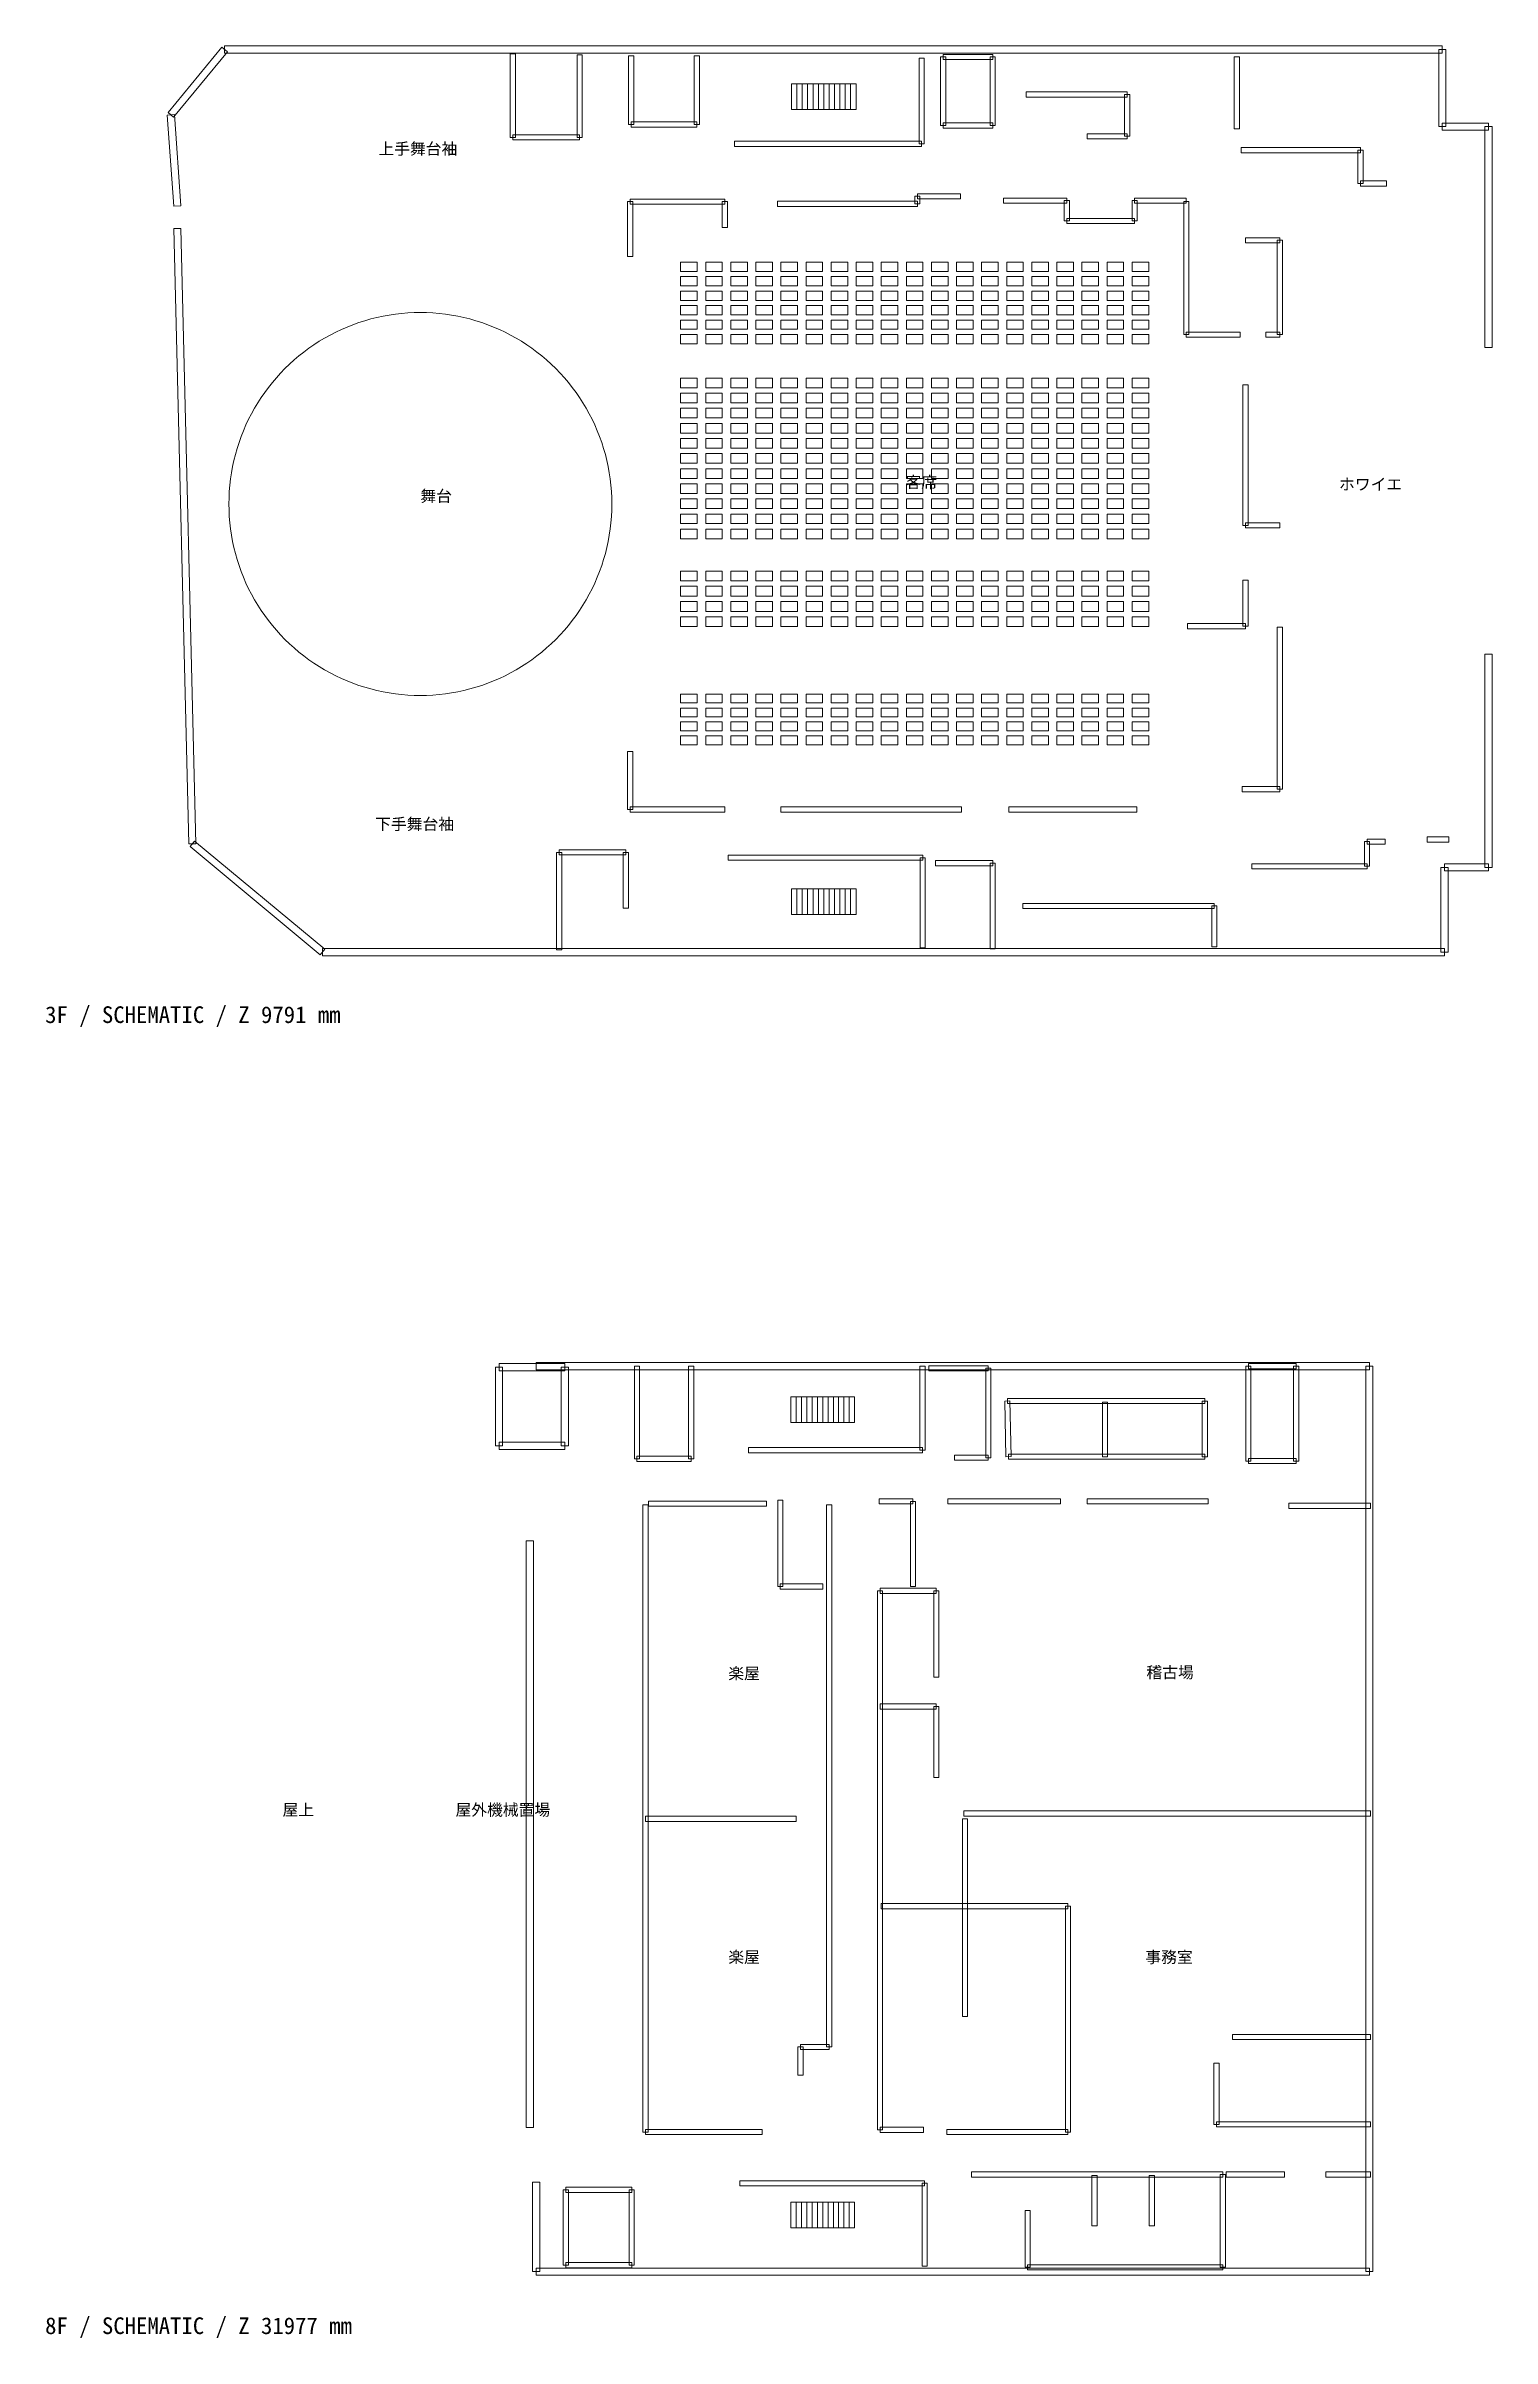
# Model space of a CAD drawing. Header units: millimetres. Extents: x -973 to 195309, y -53658 to 35796.
# Drawn here: x 139028 to 195309, y -53658 to 35512 of the extents above; entities that cross this region are included whole.
import ezdxf

# ---------------------------------------------------------------- set-up
doc = ezdxf.new("R2010")
doc.units = ezdxf.units.MM
for name, color, linetype, lineweight, true_color in [('ANNOTATION', 7, 'Continuous', 18, 0x50555f), ('F03_PIT', 7, 'Continuous', 18, 0x497a87), ('F03_ROOMS', 7, 'Continuous', 18, 0x50555f), ('F03_SEATING', 7, 'Continuous', 18, 0xac5052), ('F03_STAIRS', 7, 'Continuous', 18, 0x99a4b1), ('F03_WALLS', 7, 'Continuous', 18, 0xc4ccd5), ('F08_ROOMS', 7, 'Continuous', 18, 0x50555f), ('F08_STAIRS', 7, 'Continuous', 18, 0x99a4b1), ('F08_WALLS', 7, 'Continuous', 18, 0xc4ccd5)]:
    doc.layers.add(name, color=color, linetype=linetype, lineweight=lineweight, true_color=true_color)
doc.styles.add('JAPANESE', font='msgothic.ttc')

msp = doc.modelspace()

# ---------------------------------------------------------------- texts
at = {"layer": 'ANNOTATION', "style": 'JAPANESE'}
for s, p in [('3F / SCHEMATIC / Z 9791 mm', (139000, -2500)), ('8F / SCHEMATIC / Z 31977 mm', (139000, -53500))]:
    msp.add_text(s, height=650, dxfattribs=at).set_placement(p)
at = {"layer": 'F03_ROOMS', "style": 'JAPANESE'}
for s, p in [('上手舞台袖', (151970, 31285)), ('客席', (172481, 18316)), ('舞台', (153603, 17774)), ('ホワイエ', (189350, 18233)), ('下手舞台袖', (151845, 5014))]:
    msp.add_text(s, height=450, dxfattribs=at).set_placement(p)
at = {"layer": 'F08_ROOMS', "style": 'JAPANESE'}
for s, p in [('楽屋', (165584, -28027)), ('稽古場', (181856, -27984)), ('屋上', (148238, -33331)), ('屋外機械置場', (154970, -33331)), ('楽屋', (165584, -39061)), ('事務室', (181815, -39061))]:
    msp.add_text(s, height=450, dxfattribs=at).set_placement(p)

# ---------------------------------------------------------------- linework, layer by layer
at = {"layer": 'F03_PIT'}
msp.add_lwpolyline([(161054, 17691), (161050, 17447), (161038, 17204), (161018, 16961), (160990, 16718), (160954, 16477), (160910, 16237), (160859, 15999), (160800, 15762), (160733, 15528), (160658, 15296), (160576, 15066), (160486, 14840), (160389, 14616), (160285, 14395), (160174, 14179), (160055, 13965), (159930, 13756), (159798, 13551), (159659, 13351), (159514, 13155), (159362, 12964), (159205, 12778), (159041, 12598), (158871, 12422), (158696, 12253), (158515, 12089), (158330, 11931), (158139, 11780), (157943, 11634), (157742, 11496), (157537, 11364), (157328, 11238), (157115, 11120), (156898, 11008), (156678, 10904), (156454, 10807), (156227, 10718), (155998, 10635), (155766, 10561), (155531, 10494), (155295, 10435), (155056, 10383), (154816, 10340), (154575, 10304), (154333, 10276), (154090, 10256), (153847, 10244), (153603, 10240), (153359, 10244), (153115, 10256), (152872, 10276), (152630, 10304), (152389, 10340), (152149, 10383), (151911, 10435), (151674, 10494), (151440, 10561), (151208, 10635), (150978, 10718), (150751, 10807), (150528, 10904), (150307, 11008), (150090, 11120), (149877, 11238), (149668, 11364), (149463, 11496), (149263, 11634), (149067, 11780), (148876, 11931), (148690, 12089), (148509, 12253), (148334, 12422), (148165, 12598), (148001, 12778), (147843, 12964), (147692, 13155), (147546, 13351), (147408, 13551), (147275, 13756), (147150, 13965), (147032, 14179), (146920, 14395), (146816, 14616), (146719, 14840), (146629, 15066), (146547, 15296), (146473, 15528), (146406, 15762), (146346, 15999), (146295, 16237), (146251, 16477), (146216, 16718), (146188, 16961), (146168, 17204), (146156, 17447), (146152, 17691), (146156, 17935), (146168, 18178), (146188, 18421), (146216, 18663), (146251, 18905), (146295, 19144), (146346, 19383), (146406, 19619), (146473, 19854), (146547, 20086), (146629, 20315), (146719, 20542), (146816, 20766), (146920, 20986), (147032, 21203), (147150, 21416), (147275, 21625), (147408, 21830), (147546, 22031), (147692, 22227), (147843, 22418), (148001, 22604), (148165, 22784), (148334, 22959), (148509, 23129), (148690, 23293), (148876, 23450), (149067, 23602), (149263, 23747), (149463, 23886), (149668, 24018), (149877, 24144), (150090, 24262), (150307, 24373), (150528, 24478), (150751, 24575), (150978, 24664), (151208, 24746), (151440, 24821), (151674, 24888), (151911, 24947), (152149, 24999), (152389, 25042), (152630, 25078), (152872, 25106), (153115, 25126), (153359, 25138), (153603, 25142), (153847, 25138), (154090, 25126), (154333, 25106), (154575, 25078), (154816, 25042), (155056, 24999), (155295, 24947), (155531, 24888), (155766, 24821), (155998, 24746), (156227, 24664), (156454, 24575), (156678, 24478), (156898, 24373), (157115, 24262), (157328, 24144), (157537, 24018), (157742, 23886), (157943, 23747), (158139, 23602), (158330, 23450), (158515, 23293), (158696, 23129), (158871, 22959), (159041, 22784), (159205, 22604), (159362, 22418), (159514, 22227), (159659, 22031), (159798, 21830), (159930, 21625), (160055, 21416), (160174, 21203), (160285, 20986), (160389, 20766), (160486, 20542), (160576, 20315), (160658, 20086), (160733, 19854), (160800, 19619), (160859, 19383), (160910, 19144), (160954, 18905), (160990, 18663), (161018, 18421), (161038, 18178), (161050, 17935), (161054, 17691)], close=True, dxfattribs=at)
at = {"layer": 'F03_SEATING'}
for points in [[(163731, 27097), (164375, 27097), (164375, 26737), (163731, 26737), (163731, 27097)], [(164707, 27097), (165351, 27097), (165351, 26737), (164707, 26737), (164707, 27097)], [(165683, 27097), (166327, 27097), (166327, 26737), (165683, 26737), (165683, 27097)], [(166659, 27097), (167303, 27097), (167303, 26737), (166659, 26737), (166659, 27097)], [(167635, 27097), (168279, 27097), (168279, 26737), (167635, 26737), (167635, 27097)], [(168611, 27097), (169255, 27097), (169255, 26737), (168611, 26737), (168611, 27097)], [(169587, 27097), (170231, 27097), (170231, 26737), (169587, 26737), (169587, 27097)], [(170563, 27097), (171207, 27097), (171207, 26737), (170563, 26737), (170563, 27097)], [(171539, 27097), (172183, 27097), (172183, 26737), (171539, 26737), (171539, 27097)], [(172515, 27097), (173159, 27097), (173159, 26737), (172515, 26737), (172515, 27097)], [(173491, 27097), (174135, 27097), (174135, 26737), (173491, 26737), (173491, 27097)], [(174467, 27097), (175111, 27097), (175111, 26737), (174467, 26737), (174467, 27097)], [(175443, 27097), (176087, 27097), (176087, 26737), (175443, 26737), (175443, 27097)], [(176419, 27097), (177063, 27097), (177063, 26737), (176419, 26737), (176419, 27097)], [(177395, 27097), (178039, 27097), (178039, 26737), (177395, 26737), (177395, 27097)], [(178371, 27097), (179015, 27097), (179015, 26737), (178371, 26737), (178371, 27097)], [(179347, 27097), (179991, 27097), (179991, 26737), (179347, 26737), (179347, 27097)], [(180323, 27097), (180967, 27097), (180967, 26737), (180323, 26737), (180323, 27097)], [(181299, 27097), (181943, 27097), (181943, 26737), (181299, 26737), (181299, 27097)], [(163731, 26534), (164375, 26534), (164375, 26174), (163731, 26174), (163731, 26534)], [(163731, 25971), (164375, 25971), (164375, 25611), (163731, 25611), (163731, 25971)], [(164707, 26534), (165351, 26534), (165351, 26174), (164707, 26174), (164707, 26534)], [(164707, 25971), (165351, 25971), (165351, 25611), (164707, 25611), (164707, 25971)], [(165683, 26534), (166327, 26534), (166327, 26174), (165683, 26174), (165683, 26534)], [(165683, 25971), (166327, 25971), (166327, 25611), (165683, 25611), (165683, 25971)], [(166659, 26534), (167303, 26534), (167303, 26174), (166659, 26174), (166659, 26534)], [(166659, 25971), (167303, 25971), (167303, 25611), (166659, 25611), (166659, 25971)], [(167635, 26534), (168279, 26534), (168279, 26174), (167635, 26174), (167635, 26534)], [(167635, 25971), (168279, 25971), (168279, 25611), (167635, 25611), (167635, 25971)], [(168611, 26534), (169255, 26534), (169255, 26174), (168611, 26174), (168611, 26534)], [(168611, 25971), (169255, 25971), (169255, 25611), (168611, 25611), (168611, 25971)], [(169587, 26534), (170231, 26534), (170231, 26174), (169587, 26174), (169587, 26534)], [(169587, 25971), (170231, 25971), (170231, 25611), (169587, 25611), (169587, 25971)], [(170563, 26534), (171207, 26534), (171207, 26174), (170563, 26174), (170563, 26534)], [(170563, 25971), (171207, 25971), (171207, 25611), (170563, 25611), (170563, 25971)], [(171539, 26534), (172183, 26534), (172183, 26174), (171539, 26174), (171539, 26534)], [(171539, 25971), (172183, 25971), (172183, 25611), (171539, 25611), (171539, 25971)], [(172515, 26534), (173159, 26534), (173159, 26174), (172515, 26174), (172515, 26534)], [(172515, 25971), (173159, 25971), (173159, 25611), (172515, 25611), (172515, 25971)], [(173491, 26534), (174135, 26534), (174135, 26174), (173491, 26174), (173491, 26534)], [(173491, 25971), (174135, 25971), (174135, 25611), (173491, 25611), (173491, 25971)], [(174467, 26534), (175111, 26534), (175111, 26174), (174467, 26174), (174467, 26534)], [(174467, 25971), (175111, 25971), (175111, 25611), (174467, 25611), (174467, 25971)], [(175443, 26534), (176087, 26534), (176087, 26174), (175443, 26174), (175443, 26534)], [(175443, 25971), (176087, 25971), (176087, 25611), (175443, 25611), (175443, 25971)], [(176419, 26534), (177063, 26534), (177063, 26174), (176419, 26174), (176419, 26534)], [(176419, 25971), (177063, 25971), (177063, 25611), (176419, 25611), (176419, 25971)], [(177395, 26534), (178039, 26534), (178039, 26174), (177395, 26174), (177395, 26534)], [(177395, 25971), (178039, 25971), (178039, 25611), (177395, 25611), (177395, 25971)], [(178371, 26534), (179015, 26534), (179015, 26174), (178371, 26174), (178371, 26534)], [(178371, 25971), (179015, 25971), (179015, 25611), (178371, 25611), (178371, 25971)], [(179347, 26534), (179991, 26534), (179991, 26174), (179347, 26174), (179347, 26534)], [(179347, 25971), (179991, 25971), (179991, 25611), (179347, 25611), (179347, 25971)], [(180323, 26534), (180967, 26534), (180967, 26174), (180323, 26174), (180323, 26534)], [(180323, 25971), (180967, 25971), (180967, 25611), (180323, 25611), (180323, 25971)], [(181299, 26534), (181943, 26534), (181943, 26174), (181299, 26174), (181299, 26534)], [(181299, 25971), (181943, 25971), (181943, 25611), (181299, 25611), (181299, 25971)], [(163731, 25408), (164375, 25408), (164375, 25048), (163731, 25048), (163731, 25408)], [(164707, 25408), (165351, 25408), (165351, 25048), (164707, 25048), (164707, 25408)], [(165683, 25408), (166327, 25408), (166327, 25048), (165683, 25048), (165683, 25408)], [(166659, 25408), (167303, 25408), (167303, 25048), (166659, 25048), (166659, 25408)], [(167635, 25408), (168279, 25408), (168279, 25048), (167635, 25048), (167635, 25408)], [(168611, 25408), (169255, 25408), (169255, 25048), (168611, 25048), (168611, 25408)], [(169587, 25408), (170231, 25408), (170231, 25048), (169587, 25048), (169587, 25408)], [(170563, 25408), (171207, 25408), (171207, 25048), (170563, 25048), (170563, 25408)], [(171539, 25408), (172183, 25408), (172183, 25048), (171539, 25048), (171539, 25408)], [(172515, 25408), (173159, 25408), (173159, 25048), (172515, 25048), (172515, 25408)], [(173491, 25408), (174135, 25408), (174135, 25048), (173491, 25048), (173491, 25408)], [(174467, 25408), (175111, 25408), (175111, 25048), (174467, 25048), (174467, 25408)], [(175443, 25408), (176087, 25408), (176087, 25048), (175443, 25048), (175443, 25408)], [(176419, 25408), (177063, 25408), (177063, 25048), (176419, 25048), (176419, 25408)], [(177395, 25408), (178039, 25408), (178039, 25048), (177395, 25048), (177395, 25408)], [(178371, 25408), (179015, 25408), (179015, 25048), (178371, 25048), (178371, 25408)], [(179347, 25408), (179991, 25408), (179991, 25048), (179347, 25048), (179347, 25408)], [(180323, 25408), (180967, 25408), (180967, 25048), (180323, 25048), (180323, 25408)], [(181299, 25408), (181943, 25408), (181943, 25048), (181299, 25048), (181299, 25408)], [(163731, 24846), (164375, 24846), (164375, 24485), (163731, 24485), (163731, 24846)], [(163731, 24283), (164375, 24283), (164375, 23922), (163731, 23922), (163731, 24283)], [(164707, 24846), (165351, 24846), (165351, 24485), (164707, 24485), (164707, 24846)], [(164707, 24283), (165351, 24283), (165351, 23922), (164707, 23922), (164707, 24283)], [(165683, 24846), (166327, 24846), (166327, 24485), (165683, 24485), (165683, 24846)], [(165683, 24283), (166327, 24283), (166327, 23922), (165683, 23922), (165683, 24283)], [(166659, 24846), (167303, 24846), (167303, 24485), (166659, 24485), (166659, 24846)], [(166659, 24283), (167303, 24283), (167303, 23922), (166659, 23922), (166659, 24283)], [(167635, 24846), (168279, 24846), (168279, 24485), (167635, 24485), (167635, 24846)], [(167635, 24283), (168279, 24283), (168279, 23922), (167635, 23922), (167635, 24283)], [(168611, 24846), (169255, 24846), (169255, 24485), (168611, 24485), (168611, 24846)], [(168611, 24283), (169255, 24283), (169255, 23922), (168611, 23922), (168611, 24283)], [(169587, 24846), (170231, 24846), (170231, 24485), (169587, 24485), (169587, 24846)], [(169587, 24283), (170231, 24283), (170231, 23922), (169587, 23922), (169587, 24283)], [(170563, 24846), (171207, 24846), (171207, 24485), (170563, 24485), (170563, 24846)], [(170563, 24283), (171207, 24283), (171207, 23922), (170563, 23922), (170563, 24283)], [(171539, 24846), (172183, 24846), (172183, 24485), (171539, 24485), (171539, 24846)], [(171539, 24283), (172183, 24283), (172183, 23922), (171539, 23922), (171539, 24283)], [(172515, 24846), (173159, 24846), (173159, 24485), (172515, 24485), (172515, 24846)], [(172515, 24283), (173159, 24283), (173159, 23922), (172515, 23922), (172515, 24283)], [(173491, 24846), (174135, 24846), (174135, 24485), (173491, 24485), (173491, 24846)], [(173491, 24283), (174135, 24283), (174135, 23922), (173491, 23922), (173491, 24283)], [(174467, 24846), (175111, 24846), (175111, 24485), (174467, 24485), (174467, 24846)], [(174467, 24283), (175111, 24283), (175111, 23922), (174467, 23922), (174467, 24283)], [(175443, 24846), (176087, 24846), (176087, 24485), (175443, 24485), (175443, 24846)], [(175443, 24283), (176087, 24283), (176087, 23922), (175443, 23922), (175443, 24283)], [(176419, 24846), (177063, 24846), (177063, 24485), (176419, 24485), (176419, 24846)], [(176419, 24283), (177063, 24283), (177063, 23922), (176419, 23922), (176419, 24283)], [(177395, 24846), (178039, 24846), (178039, 24485), (177395, 24485), (177395, 24846)], [(177395, 24283), (178039, 24283), (178039, 23922), (177395, 23922), (177395, 24283)], [(178371, 24846), (179015, 24846), (179015, 24485), (178371, 24485), (178371, 24846)], [(178371, 24283), (179015, 24283), (179015, 23922), (178371, 23922), (178371, 24283)], [(179347, 24846), (179991, 24846), (179991, 24485), (179347, 24485), (179347, 24846)], [(179347, 24283), (179991, 24283), (179991, 23922), (179347, 23922), (179347, 24283)], [(180323, 24846), (180967, 24846), (180967, 24485), (180323, 24485), (180323, 24846)], [(180323, 24283), (180967, 24283), (180967, 23922), (180323, 23922), (180323, 24283)], [(181299, 24846), (181943, 24846), (181943, 24485), (181299, 24485), (181299, 24846)], [(181299, 24283), (181943, 24283), (181943, 23922), (181299, 23922), (181299, 24283)], [(163731, 22589), (164375, 22589), (164375, 22213), (163731, 22213), (163731, 22589)], [(164707, 22589), (165351, 22589), (165351, 22213), (164707, 22213), (164707, 22589)], [(165683, 22589), (166327, 22589), (166327, 22213), (165683, 22213), (165683, 22589)], [(166659, 22589), (167303, 22589), (167303, 22213), (166659, 22213), (166659, 22589)], [(167635, 22589), (168279, 22589), (168279, 22213), (167635, 22213), (167635, 22589)], [(168611, 22589), (169255, 22589), (169255, 22213), (168611, 22213), (168611, 22589)], [(169587, 22589), (170231, 22589), (170231, 22213), (169587, 22213), (169587, 22589)], [(170563, 22589), (171207, 22589), (171207, 22213), (170563, 22213), (170563, 22589)], [(171539, 22589), (172183, 22589), (172183, 22213), (171539, 22213), (171539, 22589)], [(172515, 22589), (173159, 22589), (173159, 22213), (172515, 22213), (172515, 22589)], [(173491, 22589), (174135, 22589), (174135, 22213), (173491, 22213), (173491, 22589)], [(174467, 22589), (175111, 22589), (175111, 22213), (174467, 22213), (174467, 22589)], [(175443, 22589), (176087, 22589), (176087, 22213), (175443, 22213), (175443, 22589)], [(176419, 22589), (177063, 22589), (177063, 22213), (176419, 22213), (176419, 22589)], [(177395, 22589), (178039, 22589), (178039, 22213), (177395, 22213), (177395, 22589)], [(178371, 22589), (179015, 22589), (179015, 22213), (178371, 22213), (178371, 22589)], [(179347, 22589), (179991, 22589), (179991, 22213), (179347, 22213), (179347, 22589)], [(180323, 22589), (180967, 22589), (180967, 22213), (180323, 22213), (180323, 22589)], [(181299, 22589), (181943, 22589), (181943, 22213), (181299, 22213), (181299, 22589)], [(163731, 22002), (164375, 22002), (164375, 21626), (163731, 21626), (163731, 22002)], [(163731, 21414), (164375, 21414), (164375, 21038), (163731, 21038), (163731, 21414)], [(164707, 22002), (165351, 22002), (165351, 21626), (164707, 21626), (164707, 22002)], [(164707, 21414), (165351, 21414), (165351, 21038), (164707, 21038), (164707, 21414)], [(165683, 22002), (166327, 22002), (166327, 21626), (165683, 21626), (165683, 22002)], [(165683, 21414), (166327, 21414), (166327, 21038), (165683, 21038), (165683, 21414)], [(166659, 22002), (167303, 22002), (167303, 21626), (166659, 21626), (166659, 22002)], [(166659, 21414), (167303, 21414), (167303, 21038), (166659, 21038), (166659, 21414)], [(167635, 22002), (168279, 22002), (168279, 21626), (167635, 21626), (167635, 22002)], [(167635, 21414), (168279, 21414), (168279, 21038), (167635, 21038), (167635, 21414)], [(168611, 22002), (169255, 22002), (169255, 21626), (168611, 21626), (168611, 22002)], [(168611, 21414), (169255, 21414), (169255, 21038), (168611, 21038), (168611, 21414)], [(169587, 22002), (170231, 22002), (170231, 21626), (169587, 21626), (169587, 22002)], [(169587, 21414), (170231, 21414), (170231, 21038), (169587, 21038), (169587, 21414)], [(170563, 22002), (171207, 22002), (171207, 21626), (170563, 21626), (170563, 22002)], [(170563, 21414), (171207, 21414), (171207, 21038), (170563, 21038), (170563, 21414)], [(171539, 22002), (172183, 22002), (172183, 21626), (171539, 21626), (171539, 22002)], [(171539, 21414), (172183, 21414), (172183, 21038), (171539, 21038), (171539, 21414)], [(172515, 22002), (173159, 22002), (173159, 21626), (172515, 21626), (172515, 22002)], [(172515, 21414), (173159, 21414), (173159, 21038), (172515, 21038), (172515, 21414)], [(173491, 22002), (174135, 22002), (174135, 21626), (173491, 21626), (173491, 22002)], [(173491, 21414), (174135, 21414), (174135, 21038), (173491, 21038), (173491, 21414)], [(174467, 22002), (175111, 22002), (175111, 21626), (174467, 21626), (174467, 22002)], [(174467, 21414), (175111, 21414), (175111, 21038), (174467, 21038), (174467, 21414)], [(175443, 22002), (176087, 22002), (176087, 21626), (175443, 21626), (175443, 22002)], [(175443, 21414), (176087, 21414), (176087, 21038), (175443, 21038), (175443, 21414)], [(176419, 22002), (177063, 22002), (177063, 21626), (176419, 21626), (176419, 22002)], [(176419, 21414), (177063, 21414), (177063, 21038), (176419, 21038), (176419, 21414)], [(177395, 22002), (178039, 22002), (178039, 21626), (177395, 21626), (177395, 22002)], [(177395, 21414), (178039, 21414), (178039, 21038), (177395, 21038), (177395, 21414)], [(178371, 22002), (179015, 22002), (179015, 21626), (178371, 21626), (178371, 22002)], [(178371, 21414), (179015, 21414), (179015, 21038), (178371, 21038), (178371, 21414)], [(179347, 22002), (179991, 22002), (179991, 21626), (179347, 21626), (179347, 22002)], [(179347, 21414), (179991, 21414), (179991, 21038), (179347, 21038), (179347, 21414)], [(180323, 22002), (180967, 22002), (180967, 21626), (180323, 21626), (180323, 22002)], [(180323, 21414), (180967, 21414), (180967, 21038), (180323, 21038), (180323, 21414)], [(181299, 22002), (181943, 22002), (181943, 21626), (181299, 21626), (181299, 22002)], [(181299, 21414), (181943, 21414), (181943, 21038), (181299, 21038), (181299, 21414)], [(163731, 20826), (164375, 20826), (164375, 20450), (163731, 20450), (163731, 20826)], [(164707, 20826), (165351, 20826), (165351, 20450), (164707, 20450), (164707, 20826)], [(165683, 20826), (166327, 20826), (166327, 20450), (165683, 20450), (165683, 20826)], [(166659, 20826), (167303, 20826), (167303, 20450), (166659, 20450), (166659, 20826)], [(167635, 20826), (168279, 20826), (168279, 20450), (167635, 20450), (167635, 20826)], [(168611, 20826), (169255, 20826), (169255, 20450), (168611, 20450), (168611, 20826)], [(169587, 20826), (170231, 20826), (170231, 20450), (169587, 20450), (169587, 20826)], [(170563, 20826), (171207, 20826), (171207, 20450), (170563, 20450), (170563, 20826)], [(171539, 20826), (172183, 20826), (172183, 20450), (171539, 20450), (171539, 20826)], [(172515, 20826), (173159, 20826), (173159, 20450), (172515, 20450), (172515, 20826)], [(173491, 20826), (174135, 20826), (174135, 20450), (173491, 20450), (173491, 20826)], [(174467, 20826), (175111, 20826), (175111, 20450), (174467, 20450), (174467, 20826)], [(175443, 20826), (176087, 20826), (176087, 20450), (175443, 20450), (175443, 20826)], [(176419, 20826), (177063, 20826), (177063, 20450), (176419, 20450), (176419, 20826)], [(177395, 20826), (178039, 20826), (178039, 20450), (177395, 20450), (177395, 20826)], [(178371, 20826), (179015, 20826), (179015, 20450), (178371, 20450), (178371, 20826)], [(179347, 20826), (179991, 20826), (179991, 20450), (179347, 20450), (179347, 20826)], [(180323, 20826), (180967, 20826), (180967, 20450), (180323, 20450), (180323, 20826)], [(181299, 20826), (181943, 20826), (181943, 20450), (181299, 20450), (181299, 20826)], [(163731, 20239), (164375, 20239), (164375, 19863), (163731, 19863), (163731, 20239)], [(163731, 19651), (164375, 19651), (164375, 19275), (163731, 19275), (163731, 19651)], [(164707, 20239), (165351, 20239), (165351, 19863), (164707, 19863), (164707, 20239)], [(164707, 19651), (165351, 19651), (165351, 19275), (164707, 19275), (164707, 19651)], [(165683, 20239), (166327, 20239), (166327, 19863), (165683, 19863), (165683, 20239)], [(165683, 19651), (166327, 19651), (166327, 19275), (165683, 19275), (165683, 19651)], [(166659, 20239), (167303, 20239), (167303, 19863), (166659, 19863), (166659, 20239)], [(166659, 19651), (167303, 19651), (167303, 19275), (166659, 19275), (166659, 19651)], [(167635, 20239), (168279, 20239), (168279, 19863), (167635, 19863), (167635, 20239)], [(167635, 19651), (168279, 19651), (168279, 19275), (167635, 19275), (167635, 19651)], [(168611, 20239), (169255, 20239), (169255, 19863), (168611, 19863), (168611, 20239)], [(168611, 19651), (169255, 19651), (169255, 19275), (168611, 19275), (168611, 19651)], [(169587, 20239), (170231, 20239), (170231, 19863), (169587, 19863), (169587, 20239)], [(169587, 19651), (170231, 19651), (170231, 19275), (169587, 19275), (169587, 19651)], [(170563, 20239), (171207, 20239), (171207, 19863), (170563, 19863), (170563, 20239)], [(170563, 19651), (171207, 19651), (171207, 19275), (170563, 19275), (170563, 19651)], [(171539, 20239), (172183, 20239), (172183, 19863), (171539, 19863), (171539, 20239)], [(171539, 19651), (172183, 19651), (172183, 19275), (171539, 19275), (171539, 19651)], [(172515, 20239), (173159, 20239), (173159, 19863), (172515, 19863), (172515, 20239)], [(172515, 19651), (173159, 19651), (173159, 19275), (172515, 19275), (172515, 19651)], [(173491, 20239), (174135, 20239), (174135, 19863), (173491, 19863), (173491, 20239)], [(173491, 19651), (174135, 19651), (174135, 19275), (173491, 19275), (173491, 19651)], [(174467, 20239), (175111, 20239), (175111, 19863), (174467, 19863), (174467, 20239)], [(174467, 19651), (175111, 19651), (175111, 19275), (174467, 19275), (174467, 19651)], [(175443, 20239), (176087, 20239), (176087, 19863), (175443, 19863), (175443, 20239)], [(175443, 19651), (176087, 19651), (176087, 19275), (175443, 19275), (175443, 19651)], [(176419, 20239), (177063, 20239), (177063, 19863), (176419, 19863), (176419, 20239)], [(176419, 19651), (177063, 19651), (177063, 19275), (176419, 19275), (176419, 19651)], [(177395, 20239), (178039, 20239), (178039, 19863), (177395, 19863), (177395, 20239)], [(177395, 19651), (178039, 19651), (178039, 19275), (177395, 19275), (177395, 19651)], [(178371, 20239), (179015, 20239), (179015, 19863), (178371, 19863), (178371, 20239)], [(178371, 19651), (179015, 19651), (179015, 19275), (178371, 19275), (178371, 19651)], [(179347, 20239), (179991, 20239), (179991, 19863), (179347, 19863), (179347, 20239)], [(179347, 19651), (179991, 19651), (179991, 19275), (179347, 19275), (179347, 19651)], [(180323, 20239), (180967, 20239), (180967, 19863), (180323, 19863), (180323, 20239)], [(180323, 19651), (180967, 19651), (180967, 19275), (180323, 19275), (180323, 19651)], [(181299, 20239), (181943, 20239), (181943, 19863), (181299, 19863), (181299, 20239)], [(181299, 19651), (181943, 19651), (181943, 19275), (181299, 19275), (181299, 19651)], [(163731, 19064), (164375, 19064), (164375, 18688), (163731, 18688), (163731, 19064)], [(164707, 19064), (165351, 19064), (165351, 18688), (164707, 18688), (164707, 19064)], [(165683, 19064), (166327, 19064), (166327, 18688), (165683, 18688), (165683, 19064)], [(166659, 19064), (167303, 19064), (167303, 18688), (166659, 18688), (166659, 19064)], [(167635, 19064), (168279, 19064), (168279, 18688), (167635, 18688), (167635, 19064)], [(168611, 19064), (169255, 19064), (169255, 18688), (168611, 18688), (168611, 19064)], [(169587, 19064), (170231, 19064), (170231, 18688), (169587, 18688), (169587, 19064)], [(170563, 19064), (171207, 19064), (171207, 18688), (170563, 18688), (170563, 19064)], [(171539, 19064), (172183, 19064), (172183, 18688), (171539, 18688), (171539, 19064)], [(172515, 19064), (173159, 19064), (173159, 18688), (172515, 18688), (172515, 19064)], [(173491, 19064), (174135, 19064), (174135, 18688), (173491, 18688), (173491, 19064)], [(174467, 19064), (175111, 19064), (175111, 18688), (174467, 18688), (174467, 19064)], [(175443, 19064), (176087, 19064), (176087, 18688), (175443, 18688), (175443, 19064)], [(176419, 19064), (177063, 19064), (177063, 18688), (176419, 18688), (176419, 19064)], [(177395, 19064), (178039, 19064), (178039, 18688), (177395, 18688), (177395, 19064)], [(178371, 19064), (179015, 19064), (179015, 18688), (178371, 18688), (178371, 19064)], [(179347, 19064), (179991, 19064), (179991, 18688), (179347, 18688), (179347, 19064)], [(180323, 19064), (180967, 19064), (180967, 18688), (180323, 18688), (180323, 19064)], [(181299, 19064), (181943, 19064), (181943, 18688), (181299, 18688), (181299, 19064)], [(163731, 18476), (164375, 18476), (164375, 18100), (163731, 18100), (163731, 18476)], [(163731, 17888), (164375, 17888), (164375, 17512), (163731, 17512), (163731, 17888)], [(164707, 18476), (165351, 18476), (165351, 18100), (164707, 18100), (164707, 18476)], [(164707, 17888), (165351, 17888), (165351, 17512), (164707, 17512), (164707, 17888)], [(165683, 18476), (166327, 18476), (166327, 18100), (165683, 18100), (165683, 18476)], [(165683, 17888), (166327, 17888), (166327, 17512), (165683, 17512), (165683, 17888)], [(166659, 18476), (167303, 18476), (167303, 18100), (166659, 18100), (166659, 18476)], [(166659, 17888), (167303, 17888), (167303, 17512), (166659, 17512), (166659, 17888)], [(167635, 18476), (168279, 18476), (168279, 18100), (167635, 18100), (167635, 18476)], [(167635, 17888), (168279, 17888), (168279, 17512), (167635, 17512), (167635, 17888)], [(168611, 18476), (169255, 18476), (169255, 18100), (168611, 18100), (168611, 18476)], [(168611, 17888), (169255, 17888), (169255, 17512), (168611, 17512), (168611, 17888)], [(169587, 18476), (170231, 18476), (170231, 18100), (169587, 18100), (169587, 18476)], [(169587, 17888), (170231, 17888), (170231, 17512), (169587, 17512), (169587, 17888)], [(170563, 18476), (171207, 18476), (171207, 18100), (170563, 18100), (170563, 18476)], [(170563, 17888), (171207, 17888), (171207, 17512), (170563, 17512), (170563, 17888)], [(171539, 18476), (172183, 18476), (172183, 18100), (171539, 18100), (171539, 18476)], [(171539, 17888), (172183, 17888), (172183, 17512), (171539, 17512), (171539, 17888)], [(172515, 18476), (173159, 18476), (173159, 18100), (172515, 18100), (172515, 18476)], [(172515, 17888), (173159, 17888), (173159, 17512), (172515, 17512), (172515, 17888)], [(173491, 18476), (174135, 18476), (174135, 18100), (173491, 18100), (173491, 18476)], [(173491, 17888), (174135, 17888), (174135, 17512), (173491, 17512), (173491, 17888)], [(174467, 18476), (175111, 18476), (175111, 18100), (174467, 18100), (174467, 18476)], [(174467, 17888), (175111, 17888), (175111, 17512), (174467, 17512), (174467, 17888)], [(175443, 18476), (176087, 18476), (176087, 18100), (175443, 18100), (175443, 18476)], [(175443, 17888), (176087, 17888), (176087, 17512), (175443, 17512), (175443, 17888)], [(176419, 18476), (177063, 18476), (177063, 18100), (176419, 18100), (176419, 18476)], [(176419, 17888), (177063, 17888), (177063, 17512), (176419, 17512), (176419, 17888)], [(177395, 18476), (178039, 18476), (178039, 18100), (177395, 18100), (177395, 18476)], [(177395, 17888), (178039, 17888), (178039, 17512), (177395, 17512), (177395, 17888)], [(178371, 18476), (179015, 18476), (179015, 18100), (178371, 18100), (178371, 18476)], [(178371, 17888), (179015, 17888), (179015, 17512), (178371, 17512), (178371, 17888)], [(179347, 18476), (179991, 18476), (179991, 18100), (179347, 18100), (179347, 18476)], [(179347, 17888), (179991, 17888), (179991, 17512), (179347, 17512), (179347, 17888)], [(180323, 18476), (180967, 18476), (180967, 18100), (180323, 18100), (180323, 18476)], [(180323, 17888), (180967, 17888), (180967, 17512), (180323, 17512), (180323, 17888)], [(181299, 18476), (181943, 18476), (181943, 18100), (181299, 18100), (181299, 18476)], [(181299, 17888), (181943, 17888), (181943, 17512), (181299, 17512), (181299, 17888)], [(163731, 17301), (164375, 17301), (164375, 16925), (163731, 16925), (163731, 17301)], [(164707, 17301), (165351, 17301), (165351, 16925), (164707, 16925), (164707, 17301)], [(165683, 17301), (166327, 17301), (166327, 16925), (165683, 16925), (165683, 17301)], [(166659, 17301), (167303, 17301), (167303, 16925), (166659, 16925), (166659, 17301)], [(167635, 17301), (168279, 17301), (168279, 16925), (167635, 16925), (167635, 17301)], [(168611, 17301), (169255, 17301), (169255, 16925), (168611, 16925), (168611, 17301)], [(169587, 17301), (170231, 17301), (170231, 16925), (169587, 16925), (169587, 17301)], [(170563, 17301), (171207, 17301), (171207, 16925), (170563, 16925), (170563, 17301)], [(171539, 17301), (172183, 17301), (172183, 16925), (171539, 16925), (171539, 17301)], [(172515, 17301), (173159, 17301), (173159, 16925), (172515, 16925), (172515, 17301)], [(173491, 17301), (174135, 17301), (174135, 16925), (173491, 16925), (173491, 17301)], [(174467, 17301), (175111, 17301), (175111, 16925), (174467, 16925), (174467, 17301)], [(175443, 17301), (176087, 17301), (176087, 16925), (175443, 16925), (175443, 17301)], [(176419, 17301), (177063, 17301), (177063, 16925), (176419, 16925), (176419, 17301)], [(177395, 17301), (178039, 17301), (178039, 16925), (177395, 16925), (177395, 17301)], [(178371, 17301), (179015, 17301), (179015, 16925), (178371, 16925), (178371, 17301)], [(179347, 17301), (179991, 17301), (179991, 16925), (179347, 16925), (179347, 17301)], [(180323, 17301), (180967, 17301), (180967, 16925), (180323, 16925), (180323, 17301)], [(181299, 17301), (181943, 17301), (181943, 16925), (181299, 16925), (181299, 17301)], [(163731, 16713), (164375, 16713), (164375, 16337), (163731, 16337), (163731, 16713)], [(164707, 16713), (165351, 16713), (165351, 16337), (164707, 16337), (164707, 16713)], [(165683, 16713), (166327, 16713), (166327, 16337), (165683, 16337), (165683, 16713)], [(166659, 16713), (167303, 16713), (167303, 16337), (166659, 16337), (166659, 16713)], [(167635, 16713), (168279, 16713), (168279, 16337), (167635, 16337), (167635, 16713)], [(168611, 16713), (169255, 16713), (169255, 16337), (168611, 16337), (168611, 16713)], [(169587, 16713), (170231, 16713), (170231, 16337), (169587, 16337), (169587, 16713)], [(170563, 16713), (171207, 16713), (171207, 16337), (170563, 16337), (170563, 16713)], [(171539, 16713), (172183, 16713), (172183, 16337), (171539, 16337), (171539, 16713)], [(172515, 16713), (173159, 16713), (173159, 16337), (172515, 16337), (172515, 16713)], [(173491, 16713), (174135, 16713), (174135, 16337), (173491, 16337), (173491, 16713)], [(174467, 16713), (175111, 16713), (175111, 16337), (174467, 16337), (174467, 16713)], [(175443, 16713), (176087, 16713), (176087, 16337), (175443, 16337), (175443, 16713)], [(176419, 16713), (177063, 16713), (177063, 16337), (176419, 16337), (176419, 16713)], [(177395, 16713), (178039, 16713), (178039, 16337), (177395, 16337), (177395, 16713)], [(178371, 16713), (179015, 16713), (179015, 16337), (178371, 16337), (178371, 16713)], [(179347, 16713), (179991, 16713), (179991, 16337), (179347, 16337), (179347, 16713)], [(180323, 16713), (180967, 16713), (180967, 16337), (180323, 16337), (180323, 16713)], [(181299, 16713), (181943, 16713), (181943, 16337), (181299, 16337), (181299, 16713)], [(163731, 15082), (164375, 15082), (164375, 14702), (163731, 14702), (163731, 15082)], [(163731, 14488), (164375, 14488), (164375, 14107), (163731, 14107), (163731, 14488)], [(164707, 15082), (165351, 15082), (165351, 14702), (164707, 14702), (164707, 15082)], [(164707, 14488), (165351, 14488), (165351, 14107), (164707, 14107), (164707, 14488)], [(165683, 15082), (166327, 15082), (166327, 14702), (165683, 14702), (165683, 15082)], [(165683, 14488), (166327, 14488), (166327, 14107), (165683, 14107), (165683, 14488)], [(166659, 15082), (167303, 15082), (167303, 14702), (166659, 14702), (166659, 15082)], [(166659, 14488), (167303, 14488), (167303, 14107), (166659, 14107), (166659, 14488)], [(167635, 15082), (168279, 15082), (168279, 14702), (167635, 14702), (167635, 15082)], [(167635, 14488), (168279, 14488), (168279, 14107), (167635, 14107), (167635, 14488)], [(168611, 15082), (169255, 15082), (169255, 14702), (168611, 14702), (168611, 15082)], [(168611, 14488), (169255, 14488), (169255, 14107), (168611, 14107), (168611, 14488)], [(169587, 15082), (170231, 15082), (170231, 14702), (169587, 14702), (169587, 15082)], [(169587, 14488), (170231, 14488), (170231, 14107), (169587, 14107), (169587, 14488)], [(170563, 15082), (171207, 15082), (171207, 14702), (170563, 14702), (170563, 15082)], [(170563, 14488), (171207, 14488), (171207, 14107), (170563, 14107), (170563, 14488)], [(171539, 15082), (172183, 15082), (172183, 14702), (171539, 14702), (171539, 15082)], [(171539, 14488), (172183, 14488), (172183, 14107), (171539, 14107), (171539, 14488)], [(172515, 15082), (173159, 15082), (173159, 14702), (172515, 14702), (172515, 15082)], [(172515, 14488), (173159, 14488), (173159, 14107), (172515, 14107), (172515, 14488)], [(173491, 15082), (174135, 15082), (174135, 14702), (173491, 14702), (173491, 15082)], [(173491, 14488), (174135, 14488), (174135, 14107), (173491, 14107), (173491, 14488)], [(174467, 15082), (175111, 15082), (175111, 14702), (174467, 14702), (174467, 15082)], [(174467, 14488), (175111, 14488), (175111, 14107), (174467, 14107), (174467, 14488)], [(175443, 15082), (176087, 15082), (176087, 14702), (175443, 14702), (175443, 15082)], [(175443, 14488), (176087, 14488), (176087, 14107), (175443, 14107), (175443, 14488)], [(176419, 15082), (177063, 15082), (177063, 14702), (176419, 14702), (176419, 15082)], [(176419, 14488), (177063, 14488), (177063, 14107), (176419, 14107), (176419, 14488)], [(177395, 15082), (178039, 15082), (178039, 14702), (177395, 14702), (177395, 15082)], [(177395, 14488), (178039, 14488), (178039, 14107), (177395, 14107), (177395, 14488)], [(178371, 15082), (179015, 15082), (179015, 14702), (178371, 14702), (178371, 15082)], [(178371, 14488), (179015, 14488), (179015, 14107), (178371, 14107), (178371, 14488)], [(179347, 15082), (179991, 15082), (179991, 14702), (179347, 14702), (179347, 15082)], [(179347, 14488), (179991, 14488), (179991, 14107), (179347, 14107), (179347, 14488)], [(180323, 15082), (180967, 15082), (180967, 14702), (180323, 14702), (180323, 15082)], [(180323, 14488), (180967, 14488), (180967, 14107), (180323, 14107), (180323, 14488)], [(181299, 15082), (181943, 15082), (181943, 14702), (181299, 14702), (181299, 15082)], [(181299, 14488), (181943, 14488), (181943, 14107), (181299, 14107), (181299, 14488)], [(163731, 13893), (164375, 13893), (164375, 13513), (163731, 13513), (163731, 13893)], [(164707, 13893), (165351, 13893), (165351, 13513), (164707, 13513), (164707, 13893)], [(165683, 13893), (166327, 13893), (166327, 13513), (165683, 13513), (165683, 13893)], [(166659, 13893), (167303, 13893), (167303, 13513), (166659, 13513), (166659, 13893)], [(167635, 13893), (168279, 13893), (168279, 13513), (167635, 13513), (167635, 13893)], [(168611, 13893), (169255, 13893), (169255, 13513), (168611, 13513), (168611, 13893)], [(169587, 13893), (170231, 13893), (170231, 13513), (169587, 13513), (169587, 13893)], [(170563, 13893), (171207, 13893), (171207, 13513), (170563, 13513), (170563, 13893)], [(171539, 13893), (172183, 13893), (172183, 13513), (171539, 13513), (171539, 13893)], [(172515, 13893), (173159, 13893), (173159, 13513), (172515, 13513), (172515, 13893)], [(173491, 13893), (174135, 13893), (174135, 13513), (173491, 13513), (173491, 13893)], [(174467, 13893), (175111, 13893), (175111, 13513), (174467, 13513), (174467, 13893)], [(175443, 13893), (176087, 13893), (176087, 13513), (175443, 13513), (175443, 13893)], [(176419, 13893), (177063, 13893), (177063, 13513), (176419, 13513), (176419, 13893)], [(177395, 13893), (178039, 13893), (178039, 13513), (177395, 13513), (177395, 13893)], [(178371, 13893), (179015, 13893), (179015, 13513), (178371, 13513), (178371, 13893)], [(179347, 13893), (179991, 13893), (179991, 13513), (179347, 13513), (179347, 13893)], [(180323, 13893), (180967, 13893), (180967, 13513), (180323, 13513), (180323, 13893)], [(181299, 13893), (181943, 13893), (181943, 13513), (181299, 13513), (181299, 13893)], [(163731, 13299), (164375, 13299), (164375, 12919), (163731, 12919), (163731, 13299)], [(164707, 13299), (165351, 13299), (165351, 12919), (164707, 12919), (164707, 13299)], [(165683, 13299), (166327, 13299), (166327, 12919), (165683, 12919), (165683, 13299)], [(166659, 13299), (167303, 13299), (167303, 12919), (166659, 12919), (166659, 13299)], [(167635, 13299), (168279, 13299), (168279, 12919), (167635, 12919), (167635, 13299)], [(168611, 13299), (169255, 13299), (169255, 12919), (168611, 12919), (168611, 13299)], [(169587, 13299), (170231, 13299), (170231, 12919), (169587, 12919), (169587, 13299)], [(170563, 13299), (171207, 13299), (171207, 12919), (170563, 12919), (170563, 13299)], [(171539, 13299), (172183, 13299), (172183, 12919), (171539, 12919), (171539, 13299)], [(172515, 13299), (173159, 13299), (173159, 12919), (172515, 12919), (172515, 13299)], [(173491, 13299), (174135, 13299), (174135, 12919), (173491, 12919), (173491, 13299)], [(174467, 13299), (175111, 13299), (175111, 12919), (174467, 12919), (174467, 13299)], [(175443, 13299), (176087, 13299), (176087, 12919), (175443, 12919), (175443, 13299)], [(176419, 13299), (177063, 13299), (177063, 12919), (176419, 12919), (176419, 13299)], [(177395, 13299), (178039, 13299), (178039, 12919), (177395, 12919), (177395, 13299)], [(178371, 13299), (179015, 13299), (179015, 12919), (178371, 12919), (178371, 13299)], [(179347, 13299), (179991, 13299), (179991, 12919), (179347, 12919), (179347, 13299)], [(180323, 13299), (180967, 13299), (180967, 12919), (180323, 12919), (180323, 13299)], [(181299, 13299), (181943, 13299), (181943, 12919), (181299, 12919), (181299, 13299)], [(163731, 10296), (164375, 10296), (164375, 9949), (163731, 9949), (163731, 10296)], [(164707, 10296), (165351, 10296), (165351, 9949), (164707, 9949), (164707, 10296)], [(165683, 10296), (166327, 10296), (166327, 9949), (165683, 9949), (165683, 10296)], [(166659, 10296), (167303, 10296), (167303, 9949), (166659, 9949), (166659, 10296)], [(167635, 10296), (168279, 10296), (168279, 9949), (167635, 9949), (167635, 10296)], [(168611, 10296), (169255, 10296), (169255, 9949), (168611, 9949), (168611, 10296)], [(169587, 10296), (170231, 10296), (170231, 9949), (169587, 9949), (169587, 10296)], [(170563, 10296), (171207, 10296), (171207, 9949), (170563, 9949), (170563, 10296)], [(171539, 10296), (172183, 10296), (172183, 9949), (171539, 9949), (171539, 10296)], [(172515, 10296), (173159, 10296), (173159, 9949), (172515, 9949), (172515, 10296)], [(173491, 10296), (174135, 10296), (174135, 9949), (173491, 9949), (173491, 10296)], [(174467, 10296), (175111, 10296), (175111, 9949), (174467, 9949), (174467, 10296)], [(175443, 10296), (176087, 10296), (176087, 9949), (175443, 9949), (175443, 10296)], [(176419, 10296), (177063, 10296), (177063, 9949), (176419, 9949), (176419, 10296)], [(177395, 10296), (178039, 10296), (178039, 9949), (177395, 9949), (177395, 10296)], [(178371, 10296), (179015, 10296), (179015, 9949), (178371, 9949), (178371, 10296)], [(179347, 10296), (179991, 10296), (179991, 9949), (179347, 9949), (179347, 10296)], [(180323, 10296), (180967, 10296), (180967, 9949), (180323, 9949), (180323, 10296)], [(181299, 10296), (181943, 10296), (181943, 9949), (181299, 9949), (181299, 10296)], [(163731, 9753), (164375, 9753), (164375, 9407), (163731, 9407), (163731, 9753)], [(163731, 9211), (164375, 9211), (164375, 8864), (163731, 8864), (163731, 9211)], [(164707, 9753), (165351, 9753), (165351, 9407), (164707, 9407), (164707, 9753)], [(164707, 9211), (165351, 9211), (165351, 8864), (164707, 8864), (164707, 9211)], [(165683, 9753), (166327, 9753), (166327, 9407), (165683, 9407), (165683, 9753)], [(165683, 9211), (166327, 9211), (166327, 8864), (165683, 8864), (165683, 9211)], [(166659, 9753), (167303, 9753), (167303, 9407), (166659, 9407), (166659, 9753)], [(166659, 9211), (167303, 9211), (167303, 8864), (166659, 8864), (166659, 9211)], [(167635, 9753), (168279, 9753), (168279, 9407), (167635, 9407), (167635, 9753)], [(167635, 9211), (168279, 9211), (168279, 8864), (167635, 8864), (167635, 9211)], [(168611, 9753), (169255, 9753), (169255, 9407), (168611, 9407), (168611, 9753)], [(168611, 9211), (169255, 9211), (169255, 8864), (168611, 8864), (168611, 9211)], [(169587, 9753), (170231, 9753), (170231, 9407), (169587, 9407), (169587, 9753)], [(169587, 9211), (170231, 9211), (170231, 8864), (169587, 8864), (169587, 9211)], [(170563, 9753), (171207, 9753), (171207, 9407), (170563, 9407), (170563, 9753)], [(170563, 9211), (171207, 9211), (171207, 8864), (170563, 8864), (170563, 9211)], [(171539, 9753), (172183, 9753), (172183, 9407), (171539, 9407), (171539, 9753)], [(171539, 9211), (172183, 9211), (172183, 8864), (171539, 8864), (171539, 9211)], [(172515, 9753), (173159, 9753), (173159, 9407), (172515, 9407), (172515, 9753)], [(172515, 9211), (173159, 9211), (173159, 8864), (172515, 8864), (172515, 9211)], [(173491, 9753), (174135, 9753), (174135, 9407), (173491, 9407), (173491, 9753)], [(173491, 9211), (174135, 9211), (174135, 8864), (173491, 8864), (173491, 9211)], [(174467, 9753), (175111, 9753), (175111, 9407), (174467, 9407), (174467, 9753)], [(174467, 9211), (175111, 9211), (175111, 8864), (174467, 8864), (174467, 9211)], [(175443, 9753), (176087, 9753), (176087, 9407), (175443, 9407), (175443, 9753)], [(175443, 9211), (176087, 9211), (176087, 8864), (175443, 8864), (175443, 9211)], [(176419, 9753), (177063, 9753), (177063, 9407), (176419, 9407), (176419, 9753)], [(176419, 9211), (177063, 9211), (177063, 8864), (176419, 8864), (176419, 9211)], [(177395, 9753), (178039, 9753), (178039, 9407), (177395, 9407), (177395, 9753)], [(177395, 9211), (178039, 9211), (178039, 8864), (177395, 8864), (177395, 9211)], [(178371, 9753), (179015, 9753), (179015, 9407), (178371, 9407), (178371, 9753)], [(178371, 9211), (179015, 9211), (179015, 8864), (178371, 8864), (178371, 9211)], [(179347, 9753), (179991, 9753), (179991, 9407), (179347, 9407), (179347, 9753)], [(179347, 9211), (179991, 9211), (179991, 8864), (179347, 8864), (179347, 9211)], [(180323, 9753), (180967, 9753), (180967, 9407), (180323, 9407), (180323, 9753)], [(180323, 9211), (180967, 9211), (180967, 8864), (180323, 8864), (180323, 9211)], [(181299, 9753), (181943, 9753), (181943, 9407), (181299, 9407), (181299, 9753)], [(181299, 9211), (181943, 9211), (181943, 8864), (181299, 8864), (181299, 9211)], [(163731, 8669), (164375, 8669), (164375, 8322), (163731, 8322), (163731, 8669)], [(164707, 8669), (165351, 8669), (165351, 8322), (164707, 8322), (164707, 8669)], [(165683, 8669), (166327, 8669), (166327, 8322), (165683, 8322), (165683, 8669)], [(166659, 8669), (167303, 8669), (167303, 8322), (166659, 8322), (166659, 8669)], [(167635, 8669), (168279, 8669), (168279, 8322), (167635, 8322), (167635, 8669)], [(168611, 8669), (169255, 8669), (169255, 8322), (168611, 8322), (168611, 8669)], [(169587, 8669), (170231, 8669), (170231, 8322), (169587, 8322), (169587, 8669)], [(170563, 8669), (171207, 8669), (171207, 8322), (170563, 8322), (170563, 8669)], [(171539, 8669), (172183, 8669), (172183, 8322), (171539, 8322), (171539, 8669)], [(172515, 8669), (173159, 8669), (173159, 8322), (172515, 8322), (172515, 8669)], [(173491, 8669), (174135, 8669), (174135, 8322), (173491, 8322), (173491, 8669)], [(174467, 8669), (175111, 8669), (175111, 8322), (174467, 8322), (174467, 8669)], [(175443, 8669), (176087, 8669), (176087, 8322), (175443, 8322), (175443, 8669)], [(176419, 8669), (177063, 8669), (177063, 8322), (176419, 8322), (176419, 8669)], [(177395, 8669), (178039, 8669), (178039, 8322), (177395, 8322), (177395, 8669)], [(178371, 8669), (179015, 8669), (179015, 8322), (178371, 8322), (178371, 8669)], [(179347, 8669), (179991, 8669), (179991, 8322), (179347, 8322), (179347, 8669)], [(180323, 8669), (180967, 8669), (180967, 8322), (180323, 8322), (180323, 8669)], [(181299, 8669), (181943, 8669), (181943, 8322), (181299, 8322), (181299, 8669)]]:
    msp.add_lwpolyline(points, close=True, dxfattribs=at)
at = {"layer": 'F03_STAIRS'}
for points in [[(168044, 33037), (168253, 33037), (168253, 34037), (168044, 34037), (168044, 33037)], [(168253, 33037), (168463, 33037), (168463, 34037), (168253, 34037), (168253, 33037)], [(168463, 33037), (168672, 33037), (168672, 34037), (168463, 34037), (168463, 33037)], [(168672, 33037), (168881, 33037), (168881, 34037), (168672, 34037), (168672, 33037)], [(168881, 33037), (169091, 33037), (169091, 34037), (168881, 34037), (168881, 33037)], [(169091, 33037), (169300, 33037), (169300, 34037), (169091, 34037), (169091, 33037)], [(169300, 33037), (169509, 33037), (169509, 34037), (169300, 34037), (169300, 33037)], [(169509, 33037), (169718, 33037), (169718, 34037), (169509, 34037), (169509, 33037)], [(169718, 33037), (169928, 33037), (169928, 34037), (169718, 34037), (169718, 33037)], [(169928, 33037), (170137, 33037), (170137, 34037), (169928, 34037), (169928, 33037)], [(170137, 33037), (170346, 33037), (170346, 34037), (170137, 34037), (170137, 33037)], [(170346, 33037), (170556, 33037), (170556, 34037), (170346, 34037), (170346, 33037)], [(168044, 1720), (168253, 1720), (168253, 2720), (168044, 2720), (168044, 1720)], [(168253, 1720), (168463, 1720), (168463, 2720), (168253, 2720), (168253, 1720)], [(168463, 1720), (168672, 1720), (168672, 2720), (168463, 2720), (168463, 1720)], [(168672, 1720), (168881, 1720), (168881, 2720), (168672, 2720), (168672, 1720)], [(168881, 1720), (169091, 1720), (169091, 2720), (168881, 2720), (168881, 1720)], [(169091, 1720), (169300, 1720), (169300, 2720), (169091, 2720), (169091, 1720)], [(169300, 1720), (169509, 1720), (169509, 2720), (169300, 2720), (169300, 1720)], [(169509, 1720), (169718, 1720), (169718, 2720), (169509, 2720), (169509, 1720)], [(169718, 1720), (169928, 1720), (169928, 2720), (169718, 2720), (169718, 1720)], [(169928, 1720), (170137, 1720), (170137, 2720), (169928, 2720), (169928, 1720)], [(170137, 1720), (170346, 1720), (170346, 2720), (170137, 2720), (170137, 1720)], [(170346, 1720), (170556, 1720), (170556, 2720), (170346, 2720), (170346, 1720)]]:
    msp.add_lwpolyline(points, close=True, dxfattribs=at)
at = {"layer": 'F03_WALLS'}
for points in [[(144000, 32739), (146093, 35283), (145876, 35461), (143783, 32917), (144000, 32739)], [(145984, 35232), (193369, 35232), (193369, 35512), (145984, 35512), (145984, 35232)], [(157103, 35205), (157103, 31953), (157303, 31953), (157303, 35205), (157103, 35205)], [(159898, 31953), (159898, 35164), (159698, 35164), (159698, 31953), (159898, 31953)], [(161707, 35122), (161707, 32453), (161907, 32453), (161907, 35122), (161707, 35122)], [(164460, 32453), (164460, 35122), (164260, 35122), (164260, 32453), (164460, 32453)], [(173209, 31702), (173209, 35039), (173009, 35039), (173009, 31702), (173209, 31702)], [(174046, 32411), (174046, 35080), (173846, 35080), (173846, 32411), (174046, 32411)], [(173946, 34980), (175872, 34980), (175872, 35180), (173946, 35180), (173946, 34980)], [(175772, 35080), (175772, 32411), (175972, 32411), (175972, 35080), (175772, 35080)], [(185274, 35080), (185274, 32286), (185474, 32286), (185474, 35080), (185274, 35080)], [(193229, 35372), (193229, 32370), (193509, 32370), (193509, 35372), (193229, 35372)], [(177169, 33521), (181104, 33521), (181104, 33721), (177169, 33721), (177169, 33521)], [(181004, 33621), (181004, 31994), (181204, 31994), (181204, 33621), (181004, 33621)], [(144282, 29294), (144031, 32838), (143752, 32818), (144003, 29274), (144282, 29294)], [(161807, 32353), (164360, 32353), (164360, 32553), (161807, 32553), (161807, 32353)], [(175872, 32511), (173946, 32511), (173946, 32311), (175872, 32311), (175872, 32511)], [(193369, 32230), (195169, 32230), (195169, 32510), (193369, 32510), (193369, 32230)], [(195029, 32370), (195029, 23779), (195309, 23779), (195309, 32370), (195029, 32370)], [(157203, 31853), (159798, 31853), (159798, 32053), (157203, 32053), (157203, 31853)], [(165826, 31602), (173109, 31602), (173109, 31802), (165826, 31802), (165826, 31602)], [(181104, 32094), (179555, 32094), (179555, 31894), (181104, 31894), (181104, 32094)], [(185541, 31352), (190187, 31352), (190187, 31552), (185541, 31552), (185541, 31352)], [(190087, 31452), (190087, 30159), (190287, 30159), (190287, 31452), (190087, 31452)], [(161865, 27324), (161865, 29451), (161665, 29451), (161665, 27324), (161865, 27324)], [(161765, 29351), (165449, 29351), (165449, 29551), (161765, 29551), (161765, 29351)], [(165349, 29451), (165349, 28450), (165549, 28450), (165549, 29451), (165349, 29451)], [(167500, 29267), (172942, 29267), (172942, 29467), (167500, 29467), (167500, 29267)], [(173042, 29367), (173042, 29659), (172842, 29659), (172842, 29367), (173042, 29367)], [(172942, 29559), (174616, 29559), (174616, 29759), (172942, 29759), (172942, 29559)], [(176290, 29392), (178760, 29392), (178760, 29592), (176290, 29592), (176290, 29392)], [(178660, 29492), (178660, 28700), (178860, 28700), (178860, 29492), (178660, 29492)], [(181497, 28700), (181497, 29492), (181297, 29492), (181297, 28700), (181497, 28700)], [(181397, 29392), (183406, 29392), (183406, 29592), (181397, 29592), (181397, 29392)], [(183306, 29451), (183306, 24280), (183506, 24280), (183506, 29451), (183306, 29451)], [(190187, 30059), (191192, 30059), (191192, 30259), (190187, 30259), (190187, 30059)], [(178760, 28600), (181397, 28600), (181397, 28800), (178760, 28800), (178760, 28600)], [(144869, 4475), (144283, 28411), (144003, 28405), (144589, 4468), (144869, 4475)], [(185709, 27849), (187048, 27849), (187048, 28049), (185709, 28049), (185709, 27849)], [(186948, 27949), (186948, 24280), (187148, 24280), (187148, 27949), (186948, 27949)], [(183406, 24180), (185499, 24180), (185499, 24380), (183406, 24380), (183406, 24180)], [(187048, 24380), (186504, 24380), (186504, 24180), (187048, 24180), (187048, 24380)], [(185609, 22320), (185609, 16857), (185809, 16857), (185809, 22320), (185609, 22320)], [(185709, 16757), (187048, 16757), (187048, 16957), (185709, 16957), (185709, 16757)], [(185609, 14730), (185609, 12937), (185809, 12937), (185809, 14730), (185609, 14730)], [(185709, 13037), (183448, 13037), (183448, 12837), (185709, 12837), (185709, 13037)], [(186948, 12895), (186948, 6598), (187148, 6598), (187148, 12895), (186948, 12895)], [(195029, 11853), (195029, 3554), (195309, 3554), (195309, 11853), (195029, 11853)], [(161865, 5806), (161865, 8058), (161665, 8058), (161665, 5806), (161865, 5806)], [(187048, 6698), (185583, 6698), (185583, 6498), (187048, 6498), (187048, 6698)], [(165449, 5906), (161765, 5906), (161765, 5706), (165449, 5706), (165449, 5906)], [(174658, 5906), (167625, 5906), (167625, 5706), (174658, 5706), (174658, 5906)], [(181481, 5906), (176500, 5906), (176500, 5706), (181481, 5706), (181481, 5906)], [(149883, 367), (144818, 4579), (144639, 4364), (149704, 152), (149883, 367)], [(190539, 3596), (190539, 4555), (190339, 4555), (190339, 3596), (190539, 3596)], [(190439, 4455), (191150, 4455), (191150, 4655), (190439, 4655), (190439, 4455)], [(192783, 4538), (193620, 4538), (193620, 4738), (192783, 4738), (192783, 4538)], [(159103, 343), (159103, 4138), (158903, 4138), (158903, 343), (159103, 343)], [(159003, 4038), (161598, 4038), (161598, 4238), (159003, 4238), (159003, 4038)], [(161498, 4138), (161498, 1970), (161698, 1970), (161698, 4138), (161498, 4138)], [(165574, 3830), (173151, 3830), (173151, 4030), (165574, 4030), (165574, 3830)], [(173051, 3930), (173051, 427), (173251, 427), (173251, 3930), (173051, 3930)], [(173653, 3621), (175872, 3621), (175872, 3821), (173653, 3821), (173653, 3621)], [(175772, 3721), (175772, 385), (175972, 385), (175972, 3721), (175772, 3721)], [(185960, 3496), (190439, 3496), (190439, 3696), (185960, 3696), (185960, 3496)], [(195169, 3694), (193452, 3694), (193452, 3414), (195169, 3414), (195169, 3694)], [(193312, 3554), (193312, 260), (193592, 260), (193592, 3554), (193312, 3554)], [(177044, 1953), (184495, 1953), (184495, 2153), (177044, 2153), (177044, 1953)], [(184395, 2053), (184395, 468), (184595, 468), (184595, 2053), (184395, 2053)], [(193452, 400), (149794, 400), (149794, 120), (193452, 120), (193452, 400)]]:
    msp.add_lwpolyline(points, close=True, dxfattribs=at)
at = {"layer": 'F08_STAIRS'}
for points in [[(168021, -18044), (168227, -18044), (168227, -17044), (168021, -17044), (168021, -18044)], [(168227, -18044), (168434, -18044), (168434, -17044), (168227, -17044), (168227, -18044)], [(168434, -18044), (168640, -18044), (168640, -17044), (168434, -17044), (168434, -18044)], [(168640, -18044), (168847, -18044), (168847, -17044), (168640, -17044), (168640, -18044)], [(168847, -18044), (169053, -18044), (169053, -17044), (168847, -17044), (168847, -18044)], [(169053, -18044), (169260, -18044), (169260, -17044), (169053, -17044), (169053, -18044)], [(169260, -18044), (169466, -18044), (169466, -17044), (169260, -17044), (169260, -18044)], [(169466, -18044), (169673, -18044), (169673, -17044), (169466, -17044), (169466, -18044)], [(169673, -18044), (169879, -18044), (169879, -17044), (169673, -17044), (169673, -18044)], [(169879, -18044), (170086, -18044), (170086, -17044), (169879, -17044), (169879, -18044)], [(170086, -18044), (170292, -18044), (170292, -17044), (170086, -17044), (170086, -18044)], [(170292, -18044), (170499, -18044), (170499, -17044), (170292, -17044), (170292, -18044)], [(168021, -49364), (168227, -49364), (168227, -48364), (168021, -48364), (168021, -49364)], [(168227, -49364), (168434, -49364), (168434, -48364), (168227, -48364), (168227, -49364)], [(168434, -49364), (168640, -49364), (168640, -48364), (168434, -48364), (168434, -49364)], [(168640, -49364), (168847, -49364), (168847, -48364), (168640, -48364), (168640, -49364)], [(168847, -49364), (169053, -49364), (169053, -48364), (168847, -48364), (168847, -49364)], [(169053, -49364), (169260, -49364), (169260, -48364), (169053, -48364), (169053, -49364)], [(169260, -49364), (169466, -49364), (169466, -48364), (169260, -48364), (169260, -49364)], [(169466, -49364), (169673, -49364), (169673, -48364), (169466, -48364), (169466, -49364)], [(169673, -49364), (169879, -49364), (169879, -48364), (169673, -48364), (169673, -49364)], [(169879, -49364), (170086, -49364), (170086, -48364), (169879, -48364), (169879, -49364)], [(170086, -49364), (170292, -49364), (170292, -48364), (170086, -48364), (170086, -49364)], [(170292, -49364), (170499, -49364), (170499, -48364), (170292, -48364), (170292, -49364)]]:
    msp.add_lwpolyline(points, close=True, dxfattribs=at)
at = {"layer": 'F08_WALLS'}
for points in [[(156803, -18944), (156803, -15889), (156523, -15889), (156523, -18944), (156803, -18944)], [(156663, -16029), (159224, -16029), (159224, -15749), (156663, -15749), (156663, -16029)], [(158108, -15986), (190530, -15986), (190530, -15706), (158108, -15706), (158108, -15986)], [(159084, -15889), (159084, -18944), (159364, -18944), (159364, -15889), (159084, -15889)], [(161932, -15846), (161932, -19454), (162132, -19454), (162132, -15846), (161932, -15846)], [(164238, -19454), (164238, -15846), (164038, -15846), (164038, -19454), (164238, -19454)], [(173242, -19114), (173242, -15846), (173042, -15846), (173042, -19114), (173242, -19114)], [(173390, -16031), (175703, -16031), (175703, -15831), (173390, -15831), (173390, -16031)], [(175603, -15931), (175603, -19411), (175803, -19411), (175803, -15931), (175603, -15931)], [(185921, -19539), (185921, -15846), (185721, -15846), (185721, -19539), (185921, -19539)], [(185821, -15946), (187680, -15946), (187680, -15746), (185821, -15746), (185821, -15946)], [(187580, -15846), (187580, -19539), (187780, -19539), (187780, -15846), (187580, -15846)], [(190390, -15846), (190390, -51071), (190670, -51071), (190670, -15846), (190390, -15846)], [(176587, -19367), (176546, -17202), (176346, -17206), (176387, -19371), (176587, -19367)], [(176446, -17304), (184128, -17304), (184128, -17104), (176446, -17104), (176446, -17304)], [(180146, -17247), (180146, -19369), (180346, -19369), (180346, -17247), (180146, -17247)], [(184028, -17204), (184028, -19369), (184228, -19369), (184228, -17204), (184028, -17204)], [(159224, -18804), (156663, -18804), (156663, -19084), (159224, -19084), (159224, -18804)], [(162032, -19554), (164138, -19554), (164138, -19354), (162032, -19354), (162032, -19554)], [(166369, -19214), (173142, -19214), (173142, -19014), (166369, -19014), (166369, -19214)], [(175703, -19311), (174381, -19311), (174381, -19511), (175703, -19511), (175703, -19311)], [(184128, -19269), (176487, -19269), (176487, -19469), (184128, -19469), (184128, -19269)], [(187680, -19439), (185821, -19439), (185821, -19639), (187680, -19639), (187680, -19439)], [(162262, -21236), (162262, -45639), (162462, -45639), (162462, -21236), (162262, -21236)], [(162486, -21294), (167071, -21294), (167071, -21094), (162486, -21094), (162486, -21294)], [(167508, -21066), (167508, -24419), (167708, -24419), (167708, -21066), (167508, -21066)], [(169407, -21236), (169407, -42329), (169607, -42329), (169607, -21236), (169407, -21236)], [(171449, -21209), (172770, -21209), (172770, -21009), (171449, -21009), (171449, -21209)], [(172670, -21109), (172670, -24419), (172870, -24419), (172870, -21109), (172670, -21109)], [(174133, -21209), (178511, -21209), (178511, -21009), (174133, -21009), (174133, -21209)], [(179544, -21209), (184252, -21209), (184252, -21009), (179544, -21009), (179544, -21209)], [(187391, -21379), (190571, -21379), (190571, -21179), (187391, -21179), (187391, -21379)], [(158001, -45469), (158001, -22637), (157721, -22637), (157721, -45469), (158001, -45469)], [(167608, -24519), (169260, -24519), (169260, -24319), (167608, -24319), (167608, -24519)], [(171390, -24589), (171390, -45554), (171590, -45554), (171590, -24589), (171390, -24589)], [(171490, -24689), (173679, -24689), (173679, -24489), (171490, -24489), (171490, -24689)], [(173579, -24589), (173579, -27942), (173779, -27942), (173779, -24589), (173579, -24589)], [(171490, -29187), (173679, -29187), (173679, -28987), (171490, -28987), (171490, -29187)], [(173579, -29087), (173579, -31846), (173779, -31846), (173779, -29087), (173579, -29087)], [(162362, -33559), (168227, -33559), (168227, -33359), (162362, -33359), (162362, -33559)], [(174694, -33459), (174694, -41140), (174894, -41140), (174894, -33459), (174694, -33459)], [(174753, -33347), (190571, -33347), (190571, -33147), (174753, -33147), (174753, -33347)], [(171531, -36954), (178800, -36954), (178800, -36754), (171531, -36754), (171531, -36954)], [(178700, -36854), (178700, -45639), (178900, -45639), (178900, -36854), (178700, -36854)], [(185202, -42047), (190571, -42047), (190571, -41847), (185202, -41847), (185202, -42047)], [(168292, -42329), (168292, -43432), (168492, -43432), (168492, -42329), (168292, -42329)], [(169507, -42229), (168392, -42229), (168392, -42429), (169507, -42429), (169507, -42229)], [(184482, -42965), (184482, -45342), (184682, -45342), (184682, -42965), (184482, -42965)], [(171490, -45654), (173183, -45654), (173183, -45454), (171490, -45454), (171490, -45654)], [(184582, -45442), (190571, -45442), (190571, -45242), (184582, -45242), (184582, -45442)], [(162362, -45739), (166906, -45739), (166906, -45539), (162362, -45539), (162362, -45739)], [(178800, -45539), (174092, -45539), (174092, -45739), (178800, -45739), (178800, -45539)], [(175042, -47394), (184830, -47394), (184830, -47194), (175042, -47194), (175042, -47394)], [(184954, -47394), (187225, -47394), (187225, -47194), (184954, -47194), (184954, -47394)], [(188836, -47394), (190571, -47394), (190571, -47194), (188836, -47194), (188836, -47394)], [(158248, -51071), (158248, -47591), (157968, -47591), (157968, -51071), (158248, -51071)], [(159365, -50817), (159365, -47888), (159165, -47888), (159165, -50817), (159365, -50817)], [(159265, -47988), (161826, -47988), (161826, -47788), (159265, -47788), (159265, -47988)], [(161726, -47888), (161726, -50817), (161926, -50817), (161926, -47888), (161726, -47888)], [(166038, -47734), (173225, -47734), (173225, -47534), (166038, -47534), (166038, -47734)], [(173125, -47634), (173125, -50859), (173325, -50859), (173325, -47634), (173125, -47634)], [(179733, -47337), (179733, -49289), (179933, -49289), (179933, -47337), (179733, -47337)], [(181963, -47337), (181963, -49289), (182163, -49289), (182163, -47337), (181963, -47337)], [(184730, -47294), (184730, -50901), (184930, -50901), (184930, -47294), (184730, -47294)], [(177331, -50901), (177331, -48695), (177131, -48695), (177131, -50901), (177331, -50901)], [(161826, -50717), (159265, -50717), (159265, -50917), (161826, -50917), (161826, -50717)], [(184830, -50801), (177231, -50801), (177231, -51001), (184830, -51001), (184830, -50801)], [(190530, -50931), (158108, -50931), (158108, -51211), (190530, -51211), (190530, -50931)]]:
    msp.add_lwpolyline(points, close=True, dxfattribs=at)

msp.set_redraw_order([(e.dxf.handle, doc.entitydb.next_handle()) for e in msp.query("TEXT MTEXT ATTDEF DIMENSION ARC_DIMENSION")])  # texts and dimensions are drawn at this point

doc.saveas('drawing.dxf')
